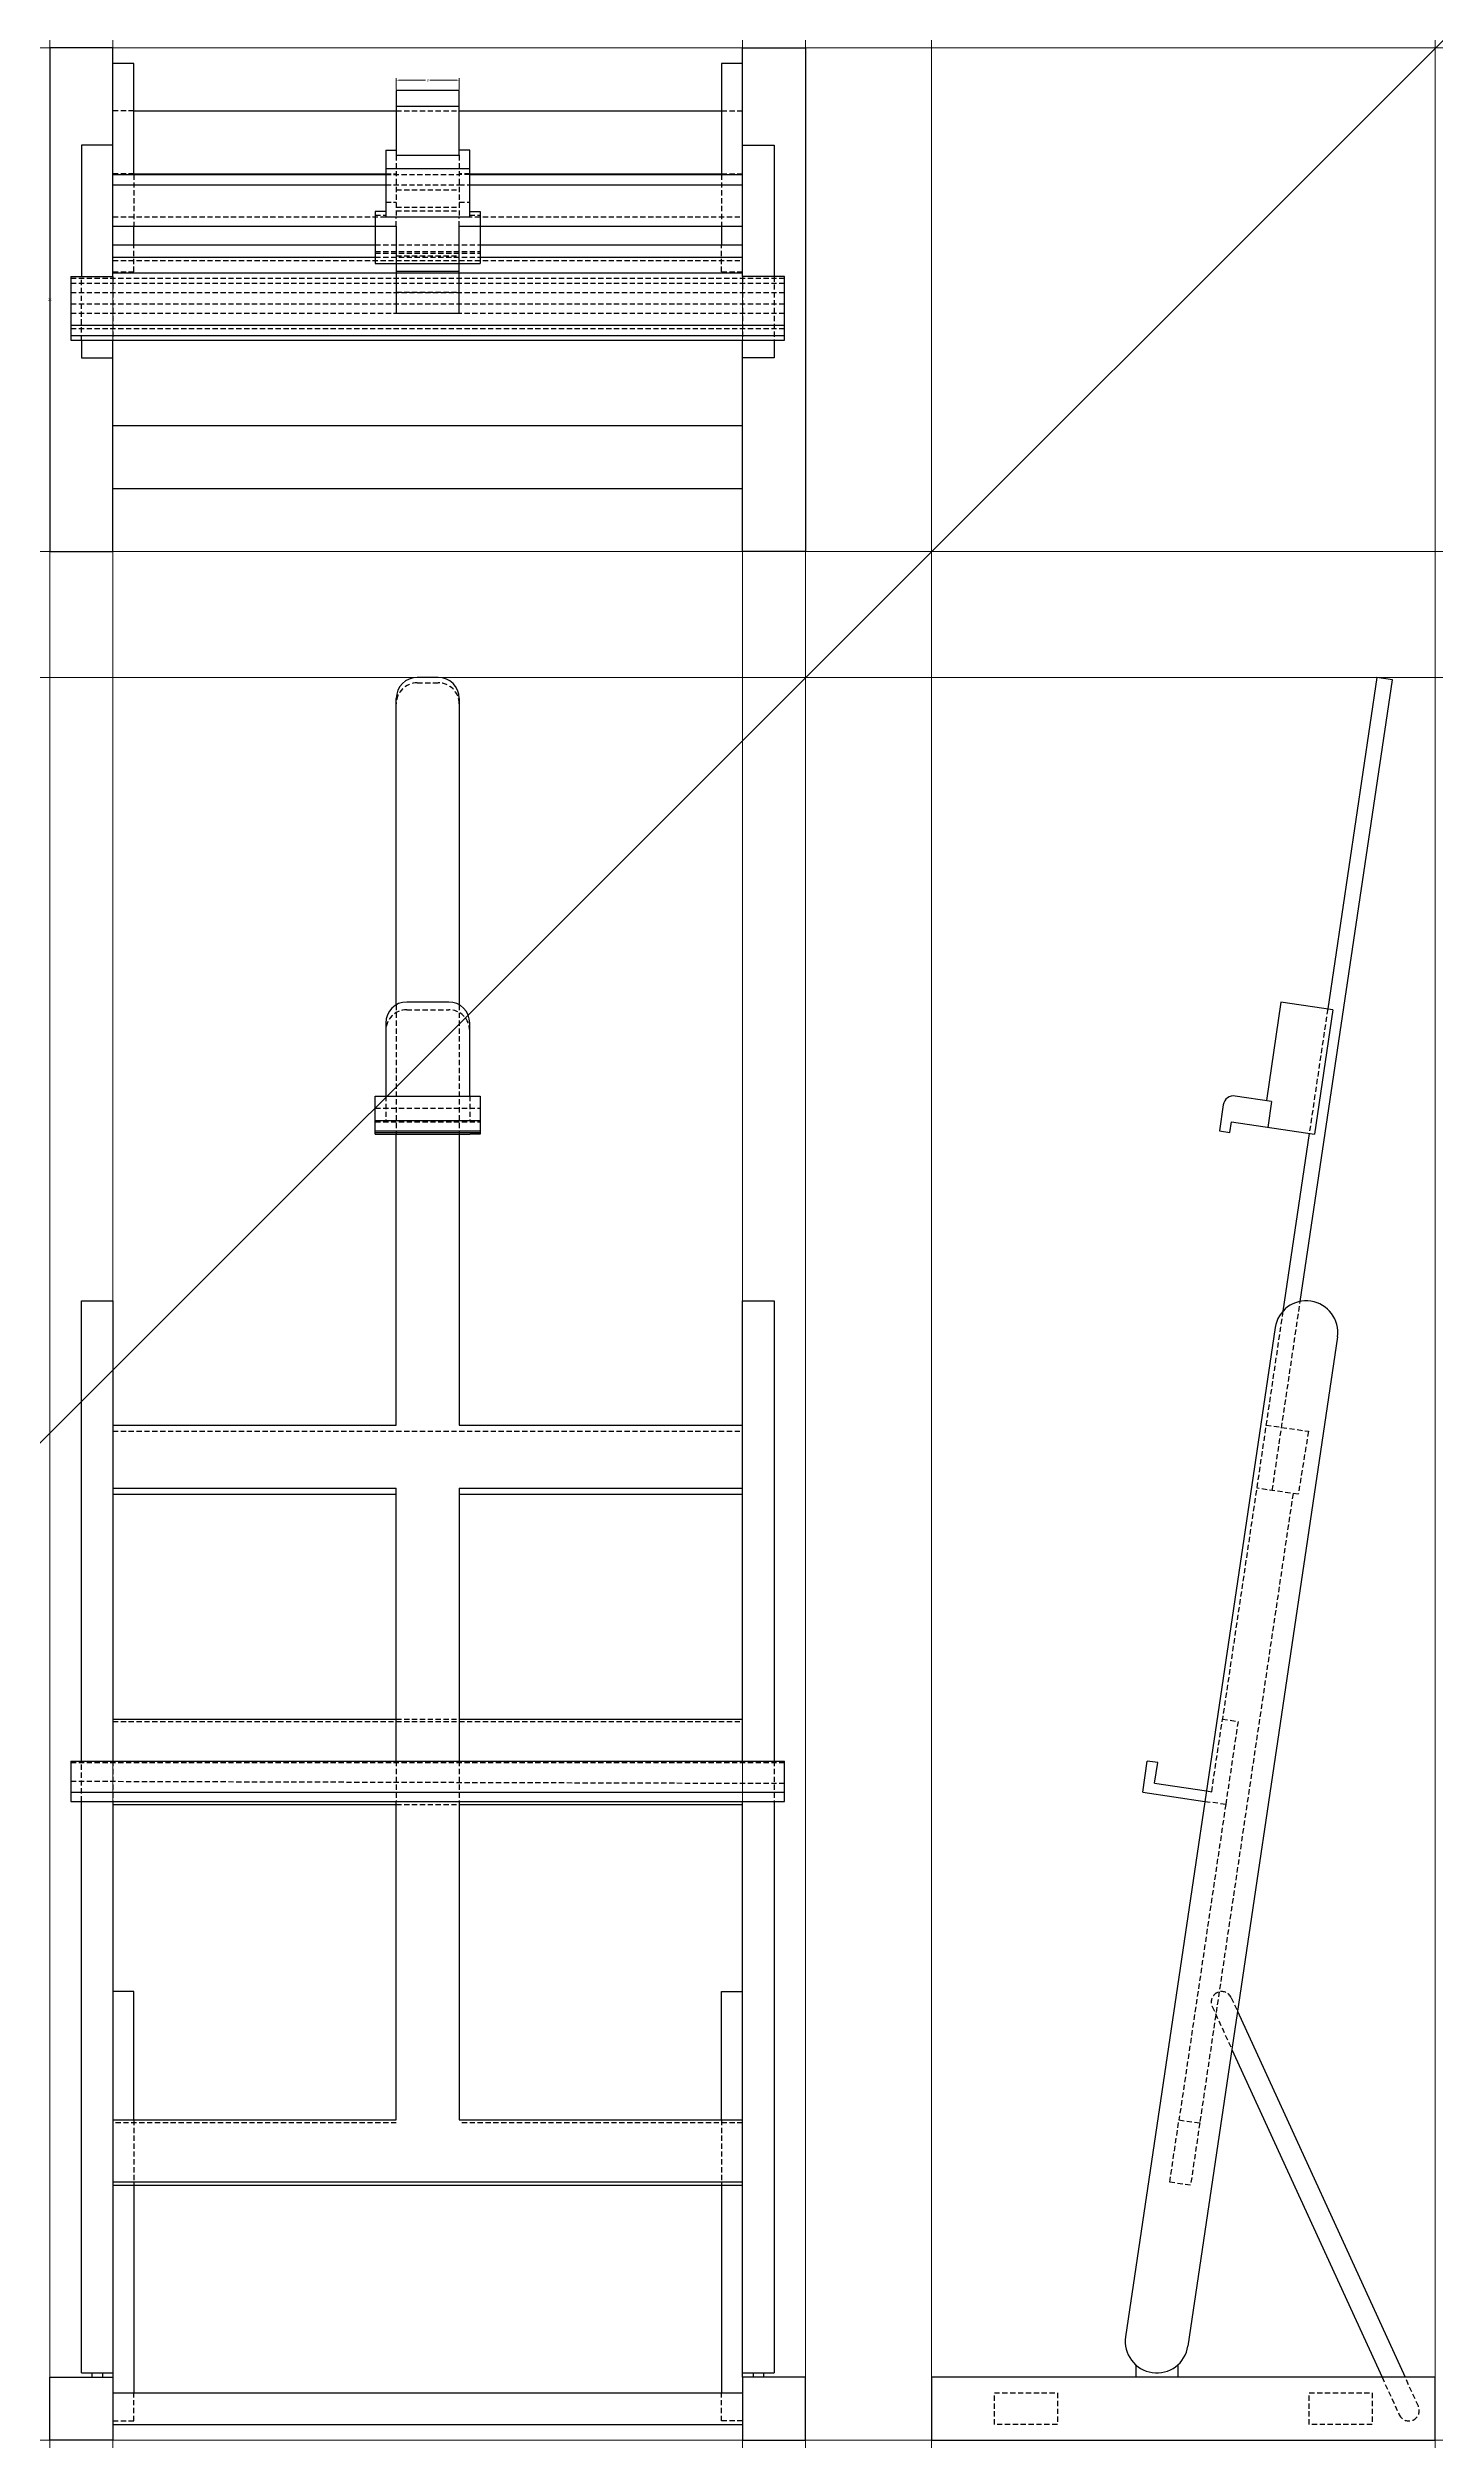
# Model space of a CAD drawing. Header units: inches. Extents: x 1 to 67, y 1 to 115.
import ezdxf

# ---------------------------------------------------------------- set-up
doc = ezdxf.new("R2010")
doc.units = ezdxf.units.IN
doc.header["$MEASUREMENT"] = 0
doc.linetypes.add('Amconstr', pattern=[9999, 9999, 0])
doc.linetypes.add('HIDDEN', pattern=[0.375, 0.25, -0.125])
doc.layers.add('AM_5', color=3, linetype='Continuous', lineweight=15)
doc.layers.add('AM_CL', color=1, linetype='Amconstr', lineweight=15)
doc.layers.add('Hidden', color=140, linetype='HIDDEN')
doc.styles.get("Standard").update_dxf_attribs({"font": 'arial.ttf'})
doc.dimstyles.new('AM_ANSI$0', dxfattribs={"dimtxt": 0.12, "dimasz": 0.12, "dimexe": 0.1, "dimexo": 0.05, "dimgap": 0.06, "dimtad": 0, "dimtih": 1, "dimtoh": 1, "dimdec": 4, "dimzin": 7, "dimdsep": 46, "dimtxsty": 'Standard', "dimcen": 0, "dimclrd": 256, "dimclre": 256, "dimclrt": 2, "dimadec": 0, "dimazin": 2, "dimtp": 0.1, "dimtm": 0.1, "dimtfac": 0.71, "dimtdec": 4, "dimtofl": 0, "dimtmove": 0, "dimatfit": 3, "dimfxl": 1, "dimtolj": 1, "dimtzin": 7, "dimlwd": -1, "dimlwe": -1, "dimarcsym": 1})

# ---------------------------------------------------------------- blocks, each defined once
blk = doc.blocks.new('*D7')
at = {"layer": 'AM_5', "linetype": 'ByBlock', "transparency": 16777216}
for p, q in [((0.95, 115), (0.9, 115)), ((1, 114.88), (1, 103.12)), ((1, 91.12), (1, 102.88)), ((0.95, 91), (0.9, 91))]:
    blk.add_line(p, q, dxfattribs=at)
at = {"layer": 'AM_5', "transparency": 16777216}
for points in [[(0.98, 114.88), (1.02, 114.88), (1, 115)], [(0.98, 91.12), (1.02, 91.12), (1, 91)]]:
    blk.add_solid(points, dxfattribs=at)
at = {"layer": 'Defpoints', "color": 0, "transparency": 16777216}
for p in [(1, 115), (1, 91), (1, 91)]:
    blk.add_point(p, dxfattribs=at)
at = {"layer": 'AM_5', "color": 2, "transparency": 16777216, "insert": (1, 103), "char_height": 0.12, "attachment_point": 5}
blk.add_mtext('\\A1;24', dxfattribs=at)
blk = doc.blocks.new('*D9')
at = {"layer": 'AM_5', "linetype": 'ByBlock', "transparency": 16777216}
for p, q in [((17.5, 113.01), (17.5, 113.56)), ((17.62, 113.46), (18.9, 113.46)), ((20.38, 113.46), (19.1, 113.46)), ((20.5, 113.01), (20.5, 113.56))]:
    blk.add_line(p, q, dxfattribs=at)
at = {"layer": 'AM_5', "transparency": 16777216}
for points in [[(17.62, 113.48), (17.62, 113.44), (17.5, 113.46)], [(20.38, 113.48), (20.38, 113.44), (20.5, 113.46)]]:
    blk.add_solid(points, dxfattribs=at)
at = {"layer": 'Defpoints', "color": 0, "transparency": 16777216}
for p in [(17.5, 112.96), (20.5, 113.46), (20.5, 112.96)]:
    blk.add_point(p, dxfattribs=at)
at = {"layer": 'AM_5', "color": 2, "transparency": 16777216, "insert": (19, 113.46), "char_height": 0.12, "attachment_point": 5}
blk.add_mtext('\\A1;3', dxfattribs=at)

msp = doc.modelspace()

# ---------------------------------------------------------------- linework, layer by layer
for p, q in [((1, 115), (1, 91)), ((4, 115), (1, 115)), ((4, 104.10566), (4, 115)), ((5, 114.24948), (4, 114.24948)), ((5, 108.96371), (5, 114.24948)), ((34, 114.24948), (33, 114.24948)), ((33, 114.24948), (33, 108.96371)), ((34, 115), (37, 115)), ((34, 104.10566), (34, 115)), ((37, 115), (37, 91)), ((17.5, 112.96189), (17.5, 109.87945)), ((20.5, 112.96189), (17.5, 112.96189)), ((20.5, 109.87945), (20.5, 112.96189)), ((5, 112), (17.5, 112)), ((17.5, 112.21999), (20.5, 112.21999)), ((20.5, 112), (33, 112)), ((4, 110.36135), (2.5, 110.36135)), ((2.5, 110.36135), (2.5, 104.10566)), ((17, 110.12676), (17, 109.24746)), ((17, 110.12676), (17.5, 110.12676)), ((17.5, 109.87945), (20.5, 109.87945)), ((21, 110.12676), (20.5, 110.12676)), ((21, 109.24746), (21, 110.12676)), ((34, 110.36135), (35.5, 110.36135)), ((35.5, 110.36135), (35.5, 104.10566)), ((4, 108.96371), (17, 108.96371)), ((4, 108.47489), (17, 108.47489)), ((5, 109), (17, 109)), ((17, 109.24746), (21, 109.24746)), ((17, 109.24746), (17, 106.94188)), ((21, 106.94188), (21, 109.24746)), ((21, 109), (33, 109)), ((21, 108.96371), (34, 108.96371)), ((21, 108.47489), (34, 108.47489)), ((17, 107.20494), (16.5, 107.20494)), ((16.5, 107.20494), (16.5, 104.72277)), ((21, 107.20494), (21.5, 107.20494)), ((21.5, 107.20494), (21.5, 104.72277)), ((4, 106.49648), (17.5, 106.49648)), ((5, 105.60779), (5, 106.49648)), ((17, 106.94188), (21, 106.94188)), ((17.5, 106.49648), (17.5, 104.35296)), ((20.5, 104.35296), (20.5, 106.49648)), ((20.5, 106.49648), (34, 106.49648)), ((33, 106.49648), (33, 105.60779)), ((4, 105.60779), (16.5, 105.60779)), ((4, 105.02159), (16.5, 105.02159)), ((21.5, 105.60779), (34, 105.60779)), ((21.5, 105.02159), (34, 105.02159)), ((2, 104.10566), (2, 101.06478)), ((2, 104.10566), (4, 104.10566)), ((4, 104.27969), (34, 104.27969)), ((16.5, 104.72277), (21.5, 104.72277)), ((17.5, 104.35296), (20.5, 104.35296)), ((17.5, 104.35296), (17.5, 102.35493)), ((20.5, 102.35493), (20.5, 104.35296)), ((36, 104.10566), (34, 104.10566)), ((36, 101.06478), (36, 104.10566)), ((2, 101.7792), (36, 101.7792)), ((17.5, 102.35493), (20.5, 102.35493)), ((2, 101.2846), (36, 101.2846)), ((2, 101.06478), (36, 101.06478)), ((2.5, 101.06478), (2.5, 100.23606)), ((4, 91), (4, 101.06478)), ((34, 91), (34, 101.06478)), ((35.5, 101.06478), (35.5, 100.23606)), ((2.5, 100.23606), (4, 100.23606)), ((35.5, 100.23606), (34, 100.23606)), ((4, 97), (34, 97)), ((4, 94), (34, 94)), ((1, 91), (4, 91)), ((37, 91), (34, 91)), ((60.57316, 55.26621), (64.96189, 84.89009)), ((64.21999, 85), (61.87945, 69.20141)), ((64.96189, 84.89009), (64.21999, 85)), ((17.5, 69.39717), (17.5, 84)), ((20.5, 84), (20.5, 69.39717)), ((17, 68.53115), (17, 65.05226)), ((20, 69.53115), (18, 69.53115)), ((21, 65.05226), (21, 68.53115)), ((59.65375, 69.53115), (58.95764, 64.83243)), ((62.12676, 69.16478), (59.65375, 69.53115)), ((62.12676, 69.16478), (61.24746, 63.22956)), ((16.5, 65.05226), (21.5, 65.05226)), ((16.5, 63.22956), (16.5, 65.05226)), ((21.5, 65.05226), (21.5, 63.22956)), ((59.20494, 64.7958), (57.47384, 65.05226)), ((16.5, 63.88903), (21.5, 63.88903)), ((56.90596, 64.63093), (56.72277, 63.39442)), ((59.20494, 64.7958), (59.02176, 63.55929)), ((16.5, 63.39442), (21.5, 63.39442)), ((16.5, 63.32115), (21.5, 63.32115)), ((16.5, 63.22956), (17, 63.22956)), ((17, 63.22956), (21, 63.22956)), ((17.5, 49.3728), (17.5, 63.22956)), ((20.5, 63.22956), (20.5, 49.3728)), ((21.5, 63.22956), (21, 63.22956)), ((56.72277, 63.39442), (57.21738, 63.32115)), ((57.21738, 63.32115), (57.29065, 63.81575)), ((57.29065, 63.81575), (61.24746, 63.22956)), ((61.00016, 63.26619), (59.74552, 54.79738)), ((2.5, 55.29399), (4, 55.29399)), ((2.5, 33.3631), (2.5, 55.29399)), ((4, 55.29399), (4, 33.3631)), ((34, 55.29399), (35.5, 55.29399)), ((34, 33.3631), (34, 55.29399)), ((35.5, 55.29399), (35.5, 33.3631)), ((59.37671, 54.01381), (52.25221, 5.92345)), ((62.34432, 53.57416), (55.21982, 5.48381)), ((4, 49.3728), (17.5, 49.3728)), ((20.5, 49.3728), (34, 49.3728)), ((4, 46.36637), (17.5, 46.36637)), ((4, 46.07327), (17.5, 46.07327)), ((17.5, 33.3631), (17.5, 46.36637)), ((20.5, 46.36637), (34, 46.36637)), ((20.5, 46.36637), (20.5, 33.3631)), ((20.5, 46.07327), (34, 46.07327)), ((4, 35.35982), (17.5, 35.35982)), ((20.5, 35.35982), (34, 35.35982)), ((2, 33.3631), (2, 31.43965)), ((2, 33.3631), (36, 33.3631)), ((36, 31.43965), (36, 33.3631)), ((53.06478, 31.87929), (53.2846, 33.3631)), ((53.7792, 33.28982), (53.2846, 33.3631)), ((53.63266, 32.30062), (53.7792, 33.28982)), ((53.63266, 32.30062), (56.10566, 31.93425)), ((2, 31.87929), (36, 31.87929)), ((2, 31.43965), (36, 31.43965)), ((2.5, 4.20205), (2.5, 31.43965)), ((4, 31.43965), (4, 4)), ((4, 31.2931), (17.5, 31.2931)), ((17.5, 16.26071), (17.5, 31.43965)), ((20.5, 31.43965), (20.5, 16.26071)), ((20.5, 31.2931), (34, 31.2931)), ((34, 4), (34, 31.43965)), ((35.5, 31.43965), (35.5, 4.20205)), ((53.06478, 31.87929), (56.03239, 31.43965)), ((5, 22.37628), (4, 22.37628)), ((5, 16.26071), (5, 22.37628)), ((33, 16.26071), (33, 22.37628)), ((33, 22.37628), (34, 22.37628)), ((56.62305, 22.33087), (56.62305, 22.33087)), ((57.58306, 21.43564), (65.56932, 4)), ((57.31425, 19.62118), (64.46941, 4)), ((4, 16.26071), (17.5, 16.26071)), ((20.5, 16.26071), (34, 16.26071)), ((34, 13.2931), (4, 13.2931)), ((4, 13.14655), (34, 13.14655)), ((5, 13.14655), (5, 3.25)), ((33, 13.14655), (33, 3.25)), ((52.73602, 4.58559), (52.73602, 4)), ((54.73602, 4.58559), (54.73602, 4)), ((1, 4), (4, 4)), ((1, 1), (1, 4)), ((2.5, 4.20205), (4, 4.20205)), ((3, 4.20205), (3, 4)), ((3.5, 4.20205), (3.5, 4)), ((4, 4), (4, 1)), ((34, 4.20205), (35.5, 4.20205)), ((34, 4), (34, 1)), ((37, 4), (34, 4)), ((34.5, 4.20205), (34.5, 4)), ((35, 4.20205), (35, 4)), ((37, 1), (37, 4)), ((43, 4), (43, 1)), ((67, 4), (43, 4)), ((53.51619, 4.21982), (53.51619, 4.21982)), ((67, 1), (67, 4)), ((4, 3.25), (34, 3.25)), ((4, 1.75), (34, 1.75)), ((65.95458, 1.95822), (65.95458, 1.95822)), ((4, 1), (1, 1)), ((34, 1), (37, 1)), ((43, 1), (67, 1))]:
    msp.add_line(p, q)
msp.add_lwpolyline([(20.5, 84, 0.414213562), (19.5, 85), (18.5, 85, 0.414213562), (17.5, 84)], format="xyb")
for centre, radius, start, end in [((18, 68.53115), 1, 90, 180), ((20, 68.53115), 1, 0, 90), ((57.40056, 64.55765), 0.5, 81.573031, 171.573031), ((60.86052, 53.79399), 1.5, 351.573031, 171.573031), ((53.73602, 5.70363), 1.5, 171.573031, 261.573031), ((53.73602, 5.70363), 1.5, 261.573031, 351.573031)]:
    msp.add_arc(centre, radius, start, end)
at = {"layer": 'AM_CL'}
for p, direction in [((4, 115), (1, 0)), ((37, 85), (0.707106781, 0.707106781)), ((1, 1.91298), (0, 1)), ((4, 16.11416), (0, 1)), ((34, 55.29399), (0, 1)), ((37, 1), (0, 1)), ((43, 1), (0, 1)), ((67, 1), (0, 1)), ((4, 91), (1, 0)), ((18.5, 85), (1, 0)), ((37, 1), (1, 0))]:
    msp.add_xline(p, direction, dxfattribs=at)
at = {"layer": 'Hidden'}
for p, q in [((5, 112), (4, 112)), ((17.5, 112), (20.5, 112)), ((33, 112), (34, 112)), ((17.5, 109.87945), (17.5, 106.94188)), ((20.5, 109.87945), (20.5, 106.94188)), ((5, 109), (4, 109)), ((5, 108.96371), (5, 106.49648)), ((17, 109), (17.5, 109)), ((17, 108.96371), (20.5, 108.96371)), ((17, 108.47489), (20.5, 108.47489)), ((21, 109), (20.5, 109)), ((21, 108.96371), (20.5, 108.96371)), ((20.5, 108.47489), (21, 108.47489)), ((33, 109), (34, 109)), ((33, 108.96371), (33, 106.49648)), ((17, 107.65375), (17.5, 107.65375)), ((17.5, 108.22759), (20.5, 108.22759)), ((17.5, 107.40645), (20.5, 107.40645)), ((17.5, 107.23839), (20.5, 107.23839)), ((20.5, 107.65375), (21, 107.65375)), ((4, 106.94188), (17.5, 106.94188)), ((16.5, 107.02176), (17, 107.02176)), ((17.5, 106.49648), (17.5, 106.94188)), ((20.5, 106.94188), (34, 106.94188)), ((20.5, 106.49648), (20.5, 106.94188)), ((21, 107.02176), (21.5, 107.02176)), ((5, 104.3235), (5, 105.60779)), ((16.5, 105.60779), (21.5, 105.60779)), ((16.5, 105.29065), (21.5, 105.29065)), ((16.5, 105.21738), (21.5, 105.21738)), ((16.5, 105.02159), (21.5, 105.02159)), ((17.5, 105.09487), (20.5, 105.09487)), ((33, 104.3235), (33, 105.60779)), ((2, 104.03239), (36, 104.03239)), ((2, 103.78378), (36, 103.78378)), ((2.5, 101.06478), (2.5, 104.10566)), ((4, 104.86589), (34, 104.86589)), ((4, 104.3235), (5, 104.3235)), ((4, 104.10566), (4, 101.06478)), ((33, 104.3235), (34, 104.3235)), ((34, 104.10566), (34, 101.06478)), ((35.5, 104.10566), (35.5, 101.06478)), ((2, 103.34413), (36, 103.34413)), ((2, 102.79457), (36, 102.79457)), ((17.5, 103.35395), (20.5, 103.35395)), ((2, 102.35493), (36, 102.35493)), ((2, 101.63266), (36, 101.63266)), ((18.5, 84.74074), (19.5, 84.74074)), ((17.5, 83.74074), (17.5, 83.74074)), ((20.5, 83.74074), (20.5, 83.74074)), ((17.5, 69.39717), (17.5, 63.22956)), ((18, 69.16478), (20, 69.16478)), ((20.5, 69.39717), (20.5, 63.22956)), ((61.87945, 69.20141), (61.00016, 63.26619)), ((17, 68.16478), (17, 68.16478)), ((21, 68.16478), (21, 68.16478)), ((17, 65.05226), (17, 63.88903)), ((21, 65.05226), (21, 63.88903)), ((16.5, 64.46606), (21.5, 64.46606)), ((16.5, 63.81575), (21.5, 63.81575)), ((59.74552, 54.79738), (56.86589, 35.35982)), ((59.23839, 46.25646), (60.57316, 55.26621)), ((4, 49.07327), (17.5, 49.07327)), ((17.5, 49.07327), (34, 49.07327)), ((58.94188, 49.3728), (60.96371, 49.07327)), ((60.96371, 49.07327), (60.47489, 46.07327)), ((60.22759, 46.10991), (55.78378, 16.11416)), ((60.47489, 46.07327), (58.49648, 46.36637)), ((17.5, 35.35982), (20.5, 35.35982)), ((56.35296, 31.89761), (56.86589, 35.35982)), ((56.86589, 35.35982), (57.60779, 35.24991)), ((4, 35.24991), (34, 35.24991)), ((57.60779, 35.24991), (57.02159, 31.2931)), ((2, 33.28982), (36, 33.28982)), ((2.5, 31.43965), (2.5, 33.3631)), ((4, 33.3631), (4, 31.43965)), ((17.5, 33.3631), (17.5, 31.43965)), ((20.5, 33.3631), (20.5, 31.43965)), ((35.5, 33.3631), (35.5, 31.43965)), ((2, 32.40137), (36, 32.30062)), ((56.10566, 31.93425), (56.35296, 31.89761)), ((17.5, 31.2931), (20.5, 31.2931)), ((57.02159, 31.2931), (54.79457, 16.26071)), ((56.03239, 31.43965), (56.27969, 31.40301)), ((57.02159, 31.2931), (56.27969, 31.40301)), ((56.37668, 21.66807), (57.31425, 19.62118)), ((57.28585, 22.08451), (57.58306, 21.43564)), ((17.5, 16.11416), (4, 16.11416)), ((5, 16.26071), (5, 13.14655)), ((34, 16.11416), (20.5, 16.11416)), ((33, 16.26071), (33, 13.14655)), ((54.35493, 13.2931), (54.79457, 16.26071)), ((54.79457, 16.26071), (55.78378, 16.11416)), ((55.78378, 16.11416), (55.34413, 13.14655)), ((55.34413, 13.14655), (54.35493, 13.2931)), ((64.46941, 4), (65.29178, 2.20458)), ((66.20095, 2.62102), (65.56932, 4)), ((5, 1.91298), (5, 3.25)), ((33, 1.91298), (33, 3.25)), ((46, 3.25), (49, 3.25)), ((46, 1.75), (46, 3.25)), ((49, 3.25), (49, 1.75)), ((61, 1.75), (61, 3.25)), ((61, 3.25), (64, 3.25)), ((64, 3.25), (64, 1.75)), ((4, 1.91298), (5, 1.91298)), ((34, 1.91298), (33, 1.91298)), ((49, 1.75), (46, 1.75)), ((64, 1.75), (61, 1.75))]:
    msp.add_line(p, q, dxfattribs=at)
for centre, radius, start, end in [((18.5, 83.74074), 1, 90, 180), ((19.5, 83.74074), 1, 0, 90), ((18, 68.16478), 1, 90, 180), ((20, 68.16478), 1, 0, 90), ((56.83127, 21.87629), 0.5, 114.6097751, 204.6097751), ((56.83127, 21.87629), 0.5, 24.6097751, 114.6097751), ((65.74636, 2.4128), 0.5, 294.6097751, 24.6097751), ((65.74636, 2.4128), 0.5, 204.6097751, 294.6097751)]:
    msp.add_arc(centre, radius, start, end, dxfattribs=at)

# ---------------------------------------------------------------- dimensions: what is measured, and where the dimension line sits
at = {"layer": 'AM_5'}
dim = msp.add_linear_dim(base=(1, 91), p1=(1, 115), p2=(1, 91), angle=90, dimstyle='AM_ANSI$0', override={"dimlunit": 5}, dxfattribs=at)
dim.commit()
dim.dimension.update_dxf_attribs({"geometry": '*D7', "text_midpoint": (1, 103)})
dim = msp.add_linear_dim(base=(20.5, 113.46189), p1=(17.5, 112.96189), p2=(20.5, 112.96189), dimstyle='AM_ANSI$0', override={"dimlunit": 5}, dxfattribs=at)
dim.commit()
dim.dimension.update_dxf_attribs({"geometry": '*D9', "text_midpoint": (19, 113.46189)})

doc.saveas('drawing.dxf')
